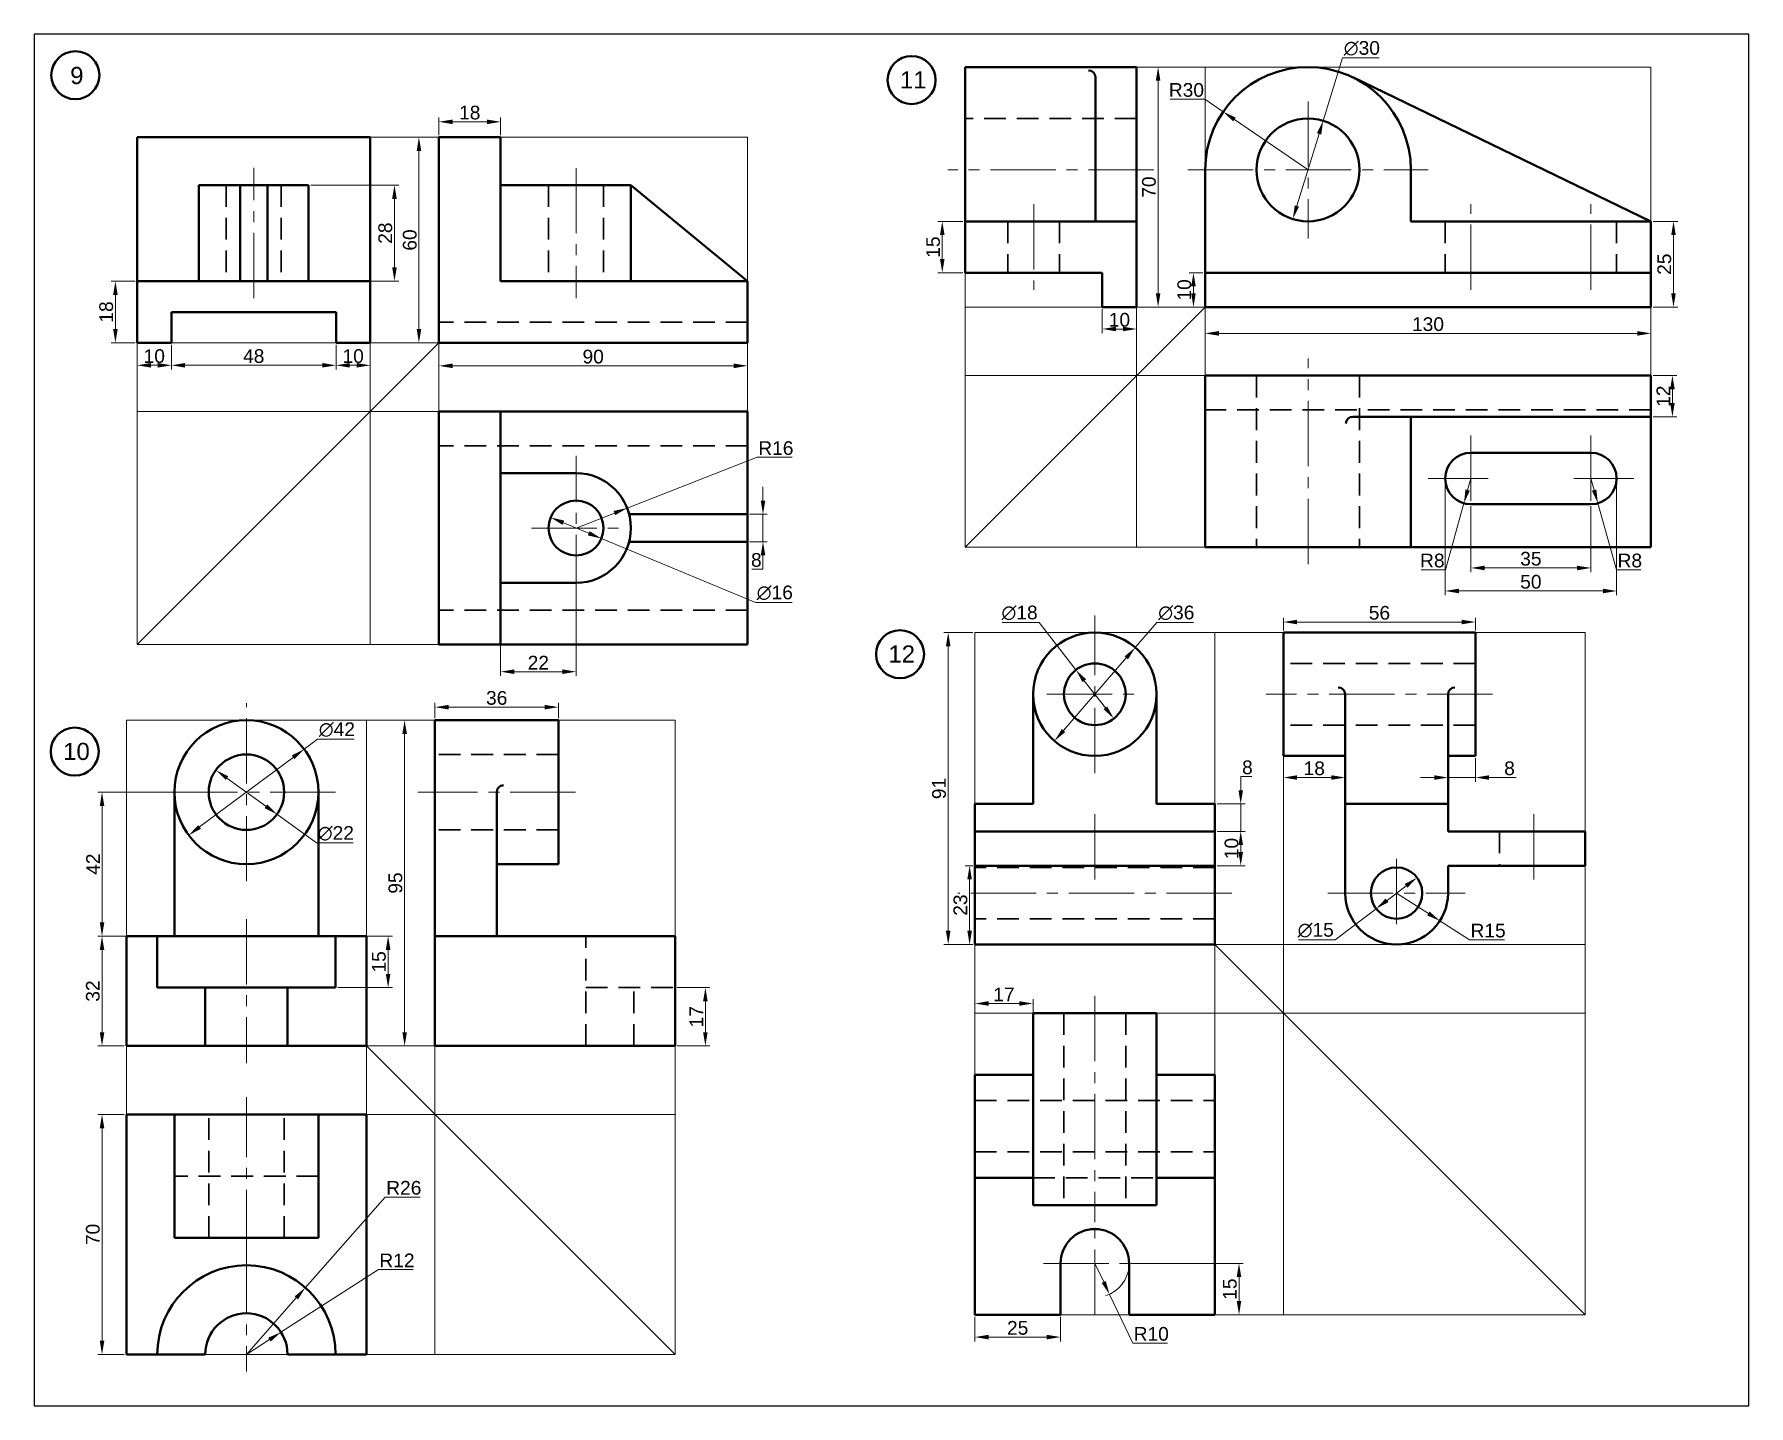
# Model space of a CAD drawing. Header units: millimetres. Extents: x 0 to 2700, y -450 to 400.
# Drawn here: x 1100 to 1600, y 0 to 400 of the extents above; entities that cross this region are included whole.
import ezdxf

# ---------------------------------------------------------------- set-up
doc = ezdxf.new("R2010")
doc.units = ezdxf.units.MM
doc.linetypes.add('CENTER2', pattern=[28.575, 19.05, -3.175, 3.175, -3.175])
doc.linetypes.add('DASHED2', pattern=[9.525, 6.35, -3.175])
for name, color, linetype, lineweight in [('Centre', 1, 'CENTER2', 20), ('Dim and Hatch', 6, 'Continuous', 20), ('Hidden', 3, 'DASHED2', 30), ('Object', 2, 'Continuous', 40), ('Projection', 5, 'Continuous', 5)]:
    doc.layers.add(name, color=color, linetype=linetype, lineweight=lineweight)
doc.styles.get("Standard").update_dxf_attribs({"font": 'arial.ttf'})
doc.dimstyles.new('ISO-25', dxfattribs={"dimtxt": 4, "dimasz": 4, "dimexe": 1.25, "dimexo": 0.625, "dimtad": 1, "dimtoh": 1, "dimdec": 0, "dimtxsty": 'Standard', "dimcen": 2.5, "dimclrd": 256, "dimclre": 256, "dimclrt": 256, "dimadec": 0, "dimazin": 0, "dimtfac": 1, "dimtdec": 0, "dimtmove": 0, "dimatfit": 2, "dimfxl": 1, "dimlwd": -1, "dimlwe": -1, "dimarcsym": 0})

msp = doc.modelspace()

# ---------------------------------------------------------------- texts
at = {"layer": 'Object', "char_height": 5, "attachment_point": 1}
for s, insert in [('9', (1110.47, 390.48)), ('11', (1352.48, 389.22)), ('12', (1349.09, 221.75)), ('10', (1108.41, 193.34))]:
    msp.add_mtext_dynamic_manual_height_columns(s, width=42.3293, gutter_width=25, heights=[0], dxfattribs=dict(at, insert=insert))

# ---------------------------------------------------------------- blocks, each defined once
blk = doc.blocks.new('*D78')
at = {"layer": 'Defpoints', "color": 0, "transparency": 16777216}
for p in [(1218, 310), (1308, 310), (1308, 303.3)]:
    blk.add_point(p, dxfattribs=at)
at = {"layer": 'Dim and Hatch', "transparency": 16777216}
for p, q in [((1218, 309.38), (1218, 302.05)), ((1308, 309.38), (1308, 302.05)), ((1222, 303.3), (1304, 303.3))]:
    blk.add_line(p, q, dxfattribs=at)
for points in [[(1222, 303.97), (1222, 302.63), (1218, 303.3)], [(1304, 303.97), (1304, 302.63), (1308, 303.3)]]:
    blk.add_solid(points, dxfattribs=at)
at = {"layer": 'Dim and Hatch', "transparency": 16777216, "insert": (1263, 305.97), "char_height": 4, "attachment_point": 5}
blk.add_mtext('90', dxfattribs=at)
blk = doc.blocks.new('*D79')
at = {"layer": 'Defpoints', "color": 0, "transparency": 16777216}
for p in [(1218, 370), (1212.18, 310), (1218, 310)]:
    blk.add_point(p, dxfattribs=at)
at = {"layer": 'Dim and Hatch', "transparency": 16777216}
for p, q in [((1217.38, 370), (1210.93, 370)), ((1212.18, 366), (1212.18, 314)), ((1217.38, 310), (1210.93, 310))]:
    blk.add_line(p, q, dxfattribs=at)
for points in [[(1211.52, 366), (1212.85, 366), (1212.18, 370)], [(1211.52, 314), (1212.85, 314), (1212.18, 310)]]:
    blk.add_solid(points, dxfattribs=at)
at = {"layer": 'Dim and Hatch', "transparency": 16777216, "insert": (1209.52, 340), "char_height": 4, "attachment_point": 5, "rotation": 90}
blk.add_mtext('60', dxfattribs=at)
blk = doc.blocks.new('*D80')
at = {"layer": 'Defpoints', "color": 0, "transparency": 16777216}
for p in [(1180, 356), (1180, 328), (1205.04, 328)]:
    blk.add_point(p, dxfattribs=at)
at = {"layer": 'Dim and Hatch', "transparency": 16777216}
for p, q in [((1180.62, 356), (1206.29, 356)), ((1205.04, 352), (1205.04, 332)), ((1180.62, 328), (1206.29, 328))]:
    blk.add_line(p, q, dxfattribs=at)
for points in [[(1204.37, 352), (1205.71, 352), (1205.04, 356)], [(1204.37, 332), (1205.71, 332), (1205.04, 328)]]:
    blk.add_solid(points, dxfattribs=at)
at = {"layer": 'Dim and Hatch', "transparency": 16777216, "insert": (1202.37, 342), "char_height": 4, "attachment_point": 5, "rotation": 90}
blk.add_mtext('28', dxfattribs=at)
blk = doc.blocks.new('*D81')
at = {"layer": 'Defpoints', "color": 0, "transparency": 16777216}
for p in [(1308, 260), (1308, 252), (1312.52, 252)]:
    blk.add_point(p, dxfattribs=at)
at = {"layer": 'Dim and Hatch', "transparency": 16777216}
for p, q in [((1312.52, 264), (1312.52, 268)), ((1308.62, 260), (1313.77, 260)), ((1312.52, 260), (1312.52, 252)), ((1308.62, 252), (1313.77, 252)), ((1312.52, 248), (1312.52, 244)), ((1312.52, 244), (1309.26, 244))]:
    blk.add_line(p, q, dxfattribs=at)
for points in [[(1311.86, 264), (1313.19, 264), (1312.52, 260)], [(1311.86, 248), (1313.19, 248), (1312.52, 252)]]:
    blk.add_solid(points, dxfattribs=at)
at = {"layer": 'Dim and Hatch', "transparency": 16777216, "insert": (1310.58, 246.67), "char_height": 4, "attachment_point": 5}
blk.add_mtext('8', dxfattribs=at)
blk = doc.blocks.new('*D82')
at = {"layer": 'Defpoints', "color": 0, "transparency": 16777216}
for p in [(1272.91, 261.81), (1258, 256)]:
    blk.add_point(p, dxfattribs=at)
at = {"layer": 'Dim and Hatch', "transparency": 16777216}
for p, q in [((1272.91, 261.81), (1310.87, 276.62)), ((1310.87, 276.62), (1321.05, 276.62)), ((1258, 256), (1269.18, 260.36))]:
    blk.add_line(p, q, dxfattribs=at)
blk.add_solid([(1268.94, 260.98), (1269.42, 259.74), (1272.91, 261.81)], dxfattribs=at)
at = {"layer": 'Dim and Hatch', "transparency": 16777216, "insert": (1316.27, 279.28), "char_height": 4, "attachment_point": 5}
blk.add_mtext('R16', dxfattribs=at)
blk = doc.blocks.new('*D83')
at = {"layer": 'Defpoints', "color": 0, "transparency": 16777216}
for p in [(1250.61, 259.07), (1265.39, 252.93)]:
    blk.add_point(p, dxfattribs=at)
at = {"layer": 'Dim and Hatch', "transparency": 16777216}
for p, q in [((1254.31, 257.53), (1261.69, 254.47)), ((1265.39, 252.93), (1310.29, 234.3)), ((1310.29, 234.3), (1321, 234.3))]:
    blk.add_line(p, q, dxfattribs=at)
for points in [[(1254.56, 258.15), (1254.05, 256.92), (1250.61, 259.07)], [(1261.95, 255.08), (1261.44, 253.85), (1265.39, 252.93)]]:
    blk.add_solid(points, dxfattribs=at)
at = {"layer": 'Dim and Hatch', "transparency": 16777216, "insert": (1315.96, 237.08), "char_height": 4, "attachment_point": 5}
blk.add_mtext('∅16', dxfattribs=at)
blk = doc.blocks.new('*D84')
at = {"layer": 'Defpoints', "color": 0, "transparency": 16777216}
for p in [(1236, 240), (1258, 240), (1258, 214.09)]:
    blk.add_point(p, dxfattribs=at)
at = {"layer": 'Dim and Hatch', "transparency": 16777216}
for p, q in [((1236, 239.38), (1236, 212.84)), ((1258, 239.38), (1258, 212.84)), ((1240, 214.09), (1254, 214.09))]:
    blk.add_line(p, q, dxfattribs=at)
for points in [[(1240, 214.76), (1240, 213.42), (1236, 214.09)], [(1254, 214.76), (1254, 213.42), (1258, 214.09)]]:
    blk.add_solid(points, dxfattribs=at)
at = {"layer": 'Dim and Hatch', "transparency": 16777216, "insert": (1247, 216.72), "char_height": 4, "attachment_point": 5}
blk.add_mtext('22', dxfattribs=at)
blk = doc.blocks.new('*D85')
at = {"layer": 'Defpoints', "color": 0, "transparency": 16777216}
for p in [(1130, 310), (1140, 310), (1140, 303.45)]:
    blk.add_point(p, dxfattribs=at)
at = {"layer": 'Dim and Hatch', "transparency": 16777216}
for p, q in [((1130, 309.38), (1130, 302.2)), ((1140, 309.38), (1140, 302.2)), ((1134, 303.45), (1136, 303.45))]:
    blk.add_line(p, q, dxfattribs=at)
for points in [[(1134, 304.12), (1134, 302.79), (1130, 303.45)], [(1136, 304.12), (1136, 302.79), (1140, 303.45)]]:
    blk.add_solid(points, dxfattribs=at)
at = {"layer": 'Dim and Hatch', "transparency": 16777216, "insert": (1135, 306.12), "char_height": 4, "attachment_point": 5}
blk.add_mtext('10', dxfattribs=at)
blk = doc.blocks.new('*D86')
at = {"layer": 'Defpoints', "color": 0, "transparency": 16777216}
for p in [(1140, 310), (1188, 310), (1188, 303.45)]:
    blk.add_point(p, dxfattribs=at)
at = {"layer": 'Dim and Hatch', "transparency": 16777216}
for p, q in [((1140, 309.38), (1140, 302.2)), ((1188, 309.38), (1188, 302.2)), ((1144, 303.45), (1184, 303.45))]:
    blk.add_line(p, q, dxfattribs=at)
for points in [[(1144, 304.12), (1144, 302.79), (1140, 303.45)], [(1184, 304.12), (1184, 302.79), (1188, 303.45)]]:
    blk.add_solid(points, dxfattribs=at)
at = {"layer": 'Dim and Hatch', "transparency": 16777216, "insert": (1164, 306.12), "char_height": 4, "attachment_point": 5}
blk.add_mtext('48', dxfattribs=at)
blk = doc.blocks.new('*D87')
at = {"layer": 'Defpoints', "color": 0, "transparency": 16777216}
for p in [(1188, 310), (1198, 310), (1188, 303.45)]:
    blk.add_point(p, dxfattribs=at)
at = {"layer": 'Dim and Hatch', "transparency": 16777216}
for p, q in [((1188, 309.38), (1188, 302.2)), ((1198, 309.38), (1198, 302.2)), ((1194, 303.45), (1192, 303.45))]:
    blk.add_line(p, q, dxfattribs=at)
for points in [[(1192, 304.12), (1192, 302.79), (1188, 303.45)], [(1194, 304.12), (1194, 302.79), (1198, 303.45)]]:
    blk.add_solid(points, dxfattribs=at)
at = {"layer": 'Dim and Hatch', "transparency": 16777216, "insert": (1193, 306.12), "char_height": 4, "attachment_point": 5}
blk.add_mtext('10', dxfattribs=at)
blk = doc.blocks.new('*D88')
at = {"layer": 'Defpoints', "color": 0, "transparency": 16777216}
for p in [(1218, 370), (1236, 374.47), (1236, 370)]:
    blk.add_point(p, dxfattribs=at)
at = {"layer": 'Dim and Hatch', "transparency": 16777216}
for p, q in [((1218, 370.62), (1218, 375.72)), ((1236, 370.62), (1236, 375.72)), ((1222, 374.47), (1232, 374.47))]:
    blk.add_line(p, q, dxfattribs=at)
for points in [[(1222, 375.14), (1222, 373.8), (1218, 374.47)], [(1232, 375.14), (1232, 373.8), (1236, 374.47)]]:
    blk.add_solid(points, dxfattribs=at)
at = {"layer": 'Dim and Hatch', "transparency": 16777216, "insert": (1227, 377.14), "char_height": 4, "attachment_point": 5}
blk.add_mtext('18', dxfattribs=at)
blk = doc.blocks.new('*D89')
at = {"layer": 'Defpoints', "color": 0, "transparency": 16777216}
for p in [(1130, 328), (1123.66, 310), (1130, 310)]:
    blk.add_point(p, dxfattribs=at)
at = {"layer": 'Dim and Hatch', "transparency": 16777216}
for p, q in [((1129.38, 328), (1122.41, 328)), ((1123.66, 324), (1123.66, 314)), ((1129.38, 310), (1122.41, 310))]:
    blk.add_line(p, q, dxfattribs=at)
for points in [[(1123, 324), (1124.33, 324), (1123.66, 328)], [(1123, 314), (1124.33, 314), (1123.66, 310)]]:
    blk.add_solid(points, dxfattribs=at)
at = {"layer": 'Dim and Hatch', "transparency": 16777216, "insert": (1120.99, 319), "char_height": 4, "attachment_point": 5, "rotation": 90}
blk.add_mtext('18', dxfattribs=at)
blk = doc.blocks.new('*D90')
at = {"layer": 'Defpoints', "color": 0, "transparency": 16777216}
for p in [(1171.95, 21.45), (1161.86, 14.95)]:
    blk.add_point(p, dxfattribs=at)
at = {"layer": 'Dim and Hatch', "transparency": 16777216}
for p, q in [((1171.95, 21.45), (1200.39, 39.74)), ((1200.39, 39.74), (1210.53, 39.74)), ((1161.86, 14.95), (1168.59, 19.28))]:
    blk.add_line(p, q, dxfattribs=at)
blk.add_solid([(1168.23, 19.84), (1168.95, 18.72), (1171.95, 21.45)], dxfattribs=at)
at = {"layer": 'Dim and Hatch', "transparency": 16777216, "insert": (1205.77, 42.37), "char_height": 4, "attachment_point": 5}
blk.add_mtext('R12', dxfattribs=at)
blk = doc.blocks.new('*D91')
at = {"layer": 'Defpoints', "color": 0, "transparency": 16777216}
for p in [(1179.06, 34.45), (1161.86, 14.95)]:
    blk.add_point(p, dxfattribs=at)
at = {"layer": 'Dim and Hatch', "transparency": 16777216}
for p, q in [((1179.06, 34.45), (1202.37, 60.86)), ((1202.37, 60.86), (1212.55, 60.86)), ((1161.86, 14.95), (1176.42, 31.45))]:
    blk.add_line(p, q, dxfattribs=at)
blk.add_solid([(1175.92, 31.89), (1176.92, 31.01), (1179.06, 34.45)], dxfattribs=at)
at = {"layer": 'Dim and Hatch', "transparency": 16777216, "insert": (1207.77, 63.53), "char_height": 4, "attachment_point": 5}
blk.add_mtext('R26', dxfattribs=at)
blk = doc.blocks.new('*D92')
at = {"layer": 'Defpoints', "color": 0, "transparency": 16777216}
for p in [(1178.7, 191.5), (1145.02, 166.41)]:
    blk.add_point(p, dxfattribs=at)
at = {"layer": 'Dim and Hatch', "transparency": 16777216}
for p, q in [((1178.7, 191.5), (1182.61, 194.4)), ((1182.61, 194.4), (1193.27, 194.4)), ((1148.23, 168.8), (1175.5, 189.11))]:
    blk.add_line(p, q, dxfattribs=at)
for points in [[(1175.1, 189.64), (1175.89, 188.57), (1178.7, 191.5)], [(1147.83, 169.33), (1148.62, 168.26), (1145.02, 166.41)]]:
    blk.add_solid(points, dxfattribs=at)
at = {"layer": 'Dim and Hatch', "transparency": 16777216, "insert": (1188.25, 197.18), "char_height": 4, "attachment_point": 5}
blk.add_mtext('∅42', dxfattribs=at)
blk = doc.blocks.new('*D93')
at = {"layer": 'Defpoints', "color": 0, "transparency": 16777216}
for p in [(1152.95, 185.41), (1170.77, 172.5)]:
    blk.add_point(p, dxfattribs=at)
at = {"layer": 'Dim and Hatch', "transparency": 16777216}
for p, q in [((1156.19, 183.06), (1167.53, 174.85)), ((1170.77, 172.5), (1182.29, 164.14)), ((1182.29, 164.14), (1192.96, 164.14))]:
    blk.add_line(p, q, dxfattribs=at)
for points in [[(1156.58, 183.6), (1155.8, 182.52), (1152.95, 185.41)], [(1167.92, 175.38), (1167.14, 174.31), (1170.77, 172.5)]]:
    blk.add_solid(points, dxfattribs=at)
at = {"layer": 'Dim and Hatch', "transparency": 16777216, "insert": (1187.94, 166.92), "char_height": 4, "attachment_point": 5}
blk.add_mtext('∅22', dxfattribs=at)
blk = doc.blocks.new('*D94')
at = {"layer": 'Defpoints', "color": 0, "transparency": 16777216}
for p in [(1252.86, 203.75), (1216.86, 199.95), (1252.86, 199.95)]:
    blk.add_point(p, dxfattribs=at)
at = {"layer": 'Dim and Hatch', "transparency": 16777216}
for p, q in [((1216.86, 200.58), (1216.86, 205)), ((1220.86, 203.75), (1248.86, 203.75)), ((1252.86, 200.58), (1252.86, 205))]:
    blk.add_line(p, q, dxfattribs=at)
for points in [[(1220.86, 204.41), (1220.86, 203.08), (1216.86, 203.75)], [(1248.86, 204.41), (1248.86, 203.08), (1252.86, 203.75)]]:
    blk.add_solid(points, dxfattribs=at)
at = {"layer": 'Dim and Hatch', "transparency": 16777216, "insert": (1234.86, 206.42), "char_height": 4, "attachment_point": 5}
blk.add_mtext('36', dxfattribs=at)
blk = doc.blocks.new('*D95')
at = {"layer": 'Defpoints', "color": 0, "transparency": 16777216}
for p in [(1126.86, 136.95), (1119.76, 104.95), (1126.86, 104.95)]:
    blk.add_point(p, dxfattribs=at)
at = {"layer": 'Dim and Hatch', "transparency": 16777216}
for p, q in [((1126.24, 136.95), (1118.51, 136.95)), ((1119.76, 132.95), (1119.76, 108.95)), ((1126.24, 104.95), (1118.51, 104.95))]:
    blk.add_line(p, q, dxfattribs=at)
for points in [[(1119.1, 132.95), (1120.43, 132.95), (1119.76, 136.95)], [(1119.1, 108.95), (1120.43, 108.95), (1119.76, 104.95)]]:
    blk.add_solid(points, dxfattribs=at)
at = {"layer": 'Dim and Hatch', "transparency": 16777216, "insert": (1117.09, 120.95), "char_height": 4, "attachment_point": 5, "rotation": 90}
blk.add_mtext('32', dxfattribs=at)
blk = doc.blocks.new('*D96')
at = {"layer": 'Defpoints', "color": 0, "transparency": 16777216}
for p in [(1140.86, 178.95), (1119.76, 136.95), (1140.86, 136.95)]:
    blk.add_point(p, dxfattribs=at)
at = {"layer": 'Dim and Hatch', "transparency": 16777216}
for p, q in [((1140.24, 178.95), (1118.51, 178.95)), ((1119.76, 174.95), (1119.76, 140.95)), ((1140.24, 136.95), (1118.51, 136.95))]:
    blk.add_line(p, q, dxfattribs=at)
for points in [[(1119.1, 174.95), (1120.43, 174.95), (1119.76, 178.95)], [(1119.1, 140.95), (1120.43, 140.95), (1119.76, 136.95)]]:
    blk.add_solid(points, dxfattribs=at)
at = {"layer": 'Dim and Hatch', "transparency": 16777216, "insert": (1117.13, 157.95), "char_height": 4, "attachment_point": 5, "rotation": 90}
blk.add_mtext('42', dxfattribs=at)
blk = doc.blocks.new('*D97')
at = {"layer": 'Defpoints', "color": 0, "transparency": 16777216}
for p in [(1126.86, 84.95), (1119.76, 14.95), (1126.86, 14.95)]:
    blk.add_point(p, dxfattribs=at)
at = {"layer": 'Dim and Hatch', "transparency": 16777216}
for p, q in [((1126.24, 84.95), (1118.51, 84.95)), ((1119.76, 80.95), (1119.76, 18.95)), ((1126.24, 14.95), (1118.51, 14.95))]:
    blk.add_line(p, q, dxfattribs=at)
for points in [[(1119.09, 80.95), (1120.42, 80.95), (1119.76, 84.95)], [(1119.09, 18.95), (1120.42, 18.95), (1119.76, 14.95)]]:
    blk.add_solid(points, dxfattribs=at)
at = {"layer": 'Dim and Hatch', "transparency": 16777216, "insert": (1117.09, 49.95), "char_height": 4, "attachment_point": 5, "rotation": 90}
blk.add_mtext('70', dxfattribs=at)
blk = doc.blocks.new('*D98')
at = {"layer": 'Defpoints', "color": 0, "transparency": 16777216}
for p in [(1208, 199.95), (1216.86, 199.95), (1216.86, 104.95)]:
    blk.add_point(p, dxfattribs=at)
at = {"layer": 'Dim and Hatch', "transparency": 16777216}
for p, q in [((1216.24, 199.95), (1206.75, 199.95)), ((1208, 108.95), (1208, 195.95)), ((1216.24, 104.95), (1206.75, 104.95))]:
    blk.add_line(p, q, dxfattribs=at)
for points in [[(1207.34, 195.95), (1208.67, 195.95), (1208, 199.95)], [(1207.34, 108.95), (1208.67, 108.95), (1208, 104.95)]]:
    blk.add_solid(points, dxfattribs=at)
at = {"layer": 'Dim and Hatch', "transparency": 16777216, "insert": (1205.33, 152.45), "char_height": 4, "attachment_point": 5, "rotation": 90}
blk.add_mtext('95', dxfattribs=at)
blk = doc.blocks.new('*D99')
at = {"layer": 'Defpoints', "color": 0, "transparency": 16777216}
for p in [(1286.86, 121.95), (1295.72, 121.95), (1286.86, 104.95)]:
    blk.add_point(p, dxfattribs=at)
at = {"layer": 'Dim and Hatch', "transparency": 16777216}
for p, q in [((1287.49, 121.95), (1296.97, 121.95)), ((1295.72, 108.95), (1295.72, 117.95)), ((1287.49, 104.95), (1296.97, 104.95))]:
    blk.add_line(p, q, dxfattribs=at)
for points in [[(1295.05, 117.95), (1296.38, 117.95), (1295.72, 121.95)], [(1295.05, 108.95), (1296.38, 108.95), (1295.72, 104.95)]]:
    blk.add_solid(points, dxfattribs=at)
at = {"layer": 'Dim and Hatch', "transparency": 16777216, "insert": (1293.08, 113.45), "char_height": 4, "attachment_point": 5, "rotation": 90}
blk.add_mtext('17', dxfattribs=at)
blk = doc.blocks.new('*D100')
at = {"layer": 'Defpoints', "color": 0, "transparency": 16777216}
for p in [(1187.86, 136.95), (1187.86, 121.95), (1203.19, 121.95)]:
    blk.add_point(p, dxfattribs=at)
at = {"layer": 'Dim and Hatch', "transparency": 16777216}
for p, q in [((1188.49, 136.95), (1204.44, 136.95)), ((1203.19, 132.95), (1203.19, 125.95)), ((1188.49, 121.95), (1204.44, 121.95))]:
    blk.add_line(p, q, dxfattribs=at)
for points in [[(1202.52, 132.95), (1203.86, 132.95), (1203.19, 136.95)], [(1202.52, 125.95), (1203.86, 125.95), (1203.19, 121.95)]]:
    blk.add_solid(points, dxfattribs=at)
at = {"layer": 'Dim and Hatch', "transparency": 16777216, "insert": (1200.52, 129.45), "char_height": 4, "attachment_point": 5, "rotation": 90}
blk.add_mtext('15', dxfattribs=at)
blk = doc.blocks.new('*D101')
at = {"layer": 'Defpoints', "color": 0, "transparency": 16777216}
for p in [(1475.88, 374.78), (1467.06, 346.11)]:
    blk.add_point(p, dxfattribs=at)
at = {"layer": 'Dim and Hatch', "transparency": 16777216}
for p, q in [((1475.88, 374.78), (1481.52, 393.12)), ((1481.52, 393.12), (1492.21, 393.12)), ((1468.23, 349.93), (1474.7, 370.96))]:
    blk.add_line(p, q, dxfattribs=at)
for points in [[(1474.06, 371.15), (1475.34, 370.76), (1475.88, 374.78)], [(1467.6, 350.12), (1468.87, 349.73), (1467.06, 346.11)]]:
    blk.add_solid(points, dxfattribs=at)
at = {"layer": 'Dim and Hatch', "transparency": 16777216, "insert": (1487.18, 395.9), "char_height": 4, "attachment_point": 5}
blk.add_mtext('∅30', dxfattribs=at)
blk = doc.blocks.new('*D102')
at = {"layer": 'Defpoints', "color": 0, "transparency": 16777216}
for p in [(1441.47, 320.44), (1571.47, 320.44), (1441.47, 312.76)]:
    blk.add_point(p, dxfattribs=at)
at = {"layer": 'Dim and Hatch', "transparency": 16777216}
for p, q in [((1441.47, 319.82), (1441.47, 311.51)), ((1571.47, 319.82), (1571.47, 311.51)), ((1567.47, 312.76), (1445.47, 312.76))]:
    blk.add_line(p, q, dxfattribs=at)
for points in [[(1445.47, 313.43), (1445.47, 312.09), (1441.47, 312.76)], [(1567.47, 313.43), (1567.47, 312.09), (1571.47, 312.76)]]:
    blk.add_solid(points, dxfattribs=at)
at = {"layer": 'Dim and Hatch', "transparency": 16777216, "insert": (1506.47, 315.43), "char_height": 4, "attachment_point": 5}
blk.add_mtext('130', dxfattribs=at)
blk = doc.blocks.new('*D103')
at = {"layer": 'Defpoints', "color": 0, "transparency": 16777216}
for p in [(1518.97, 270.44), (1516.96, 263.21)]:
    blk.add_point(p, dxfattribs=at)
at = {"layer": 'Dim and Hatch', "transparency": 16777216}
for p, q in [((1518.97, 270.44), (1518.03, 267.07)), ((1516.96, 263.21), (1511.59, 243.83)), ((1511.59, 243.83), (1504.51, 243.83))]:
    blk.add_line(p, q, dxfattribs=at)
blk.add_solid([(1517.39, 267.25), (1518.67, 266.89), (1516.96, 263.21)], dxfattribs=at)
at = {"layer": 'Dim and Hatch', "transparency": 16777216, "insert": (1507.73, 246.49), "char_height": 4, "attachment_point": 5}
blk.add_mtext('R8', dxfattribs=at)
blk = doc.blocks.new('*D104')
at = {"layer": 'Defpoints', "color": 0, "transparency": 16777216}
for p in [(1553.97, 270.44), (1556, 263.22)]:
    blk.add_point(p, dxfattribs=at)
at = {"layer": 'Dim and Hatch', "transparency": 16777216}
for p, q in [((1553.97, 270.44), (1554.92, 267.07)), ((1556, 263.22), (1561.47, 243.83)), ((1561.47, 243.83), (1568.56, 243.83))]:
    blk.add_line(p, q, dxfattribs=at)
blk.add_solid([(1555.56, 267.25), (1554.28, 266.89), (1556, 263.22)], dxfattribs=at)
at = {"layer": 'Dim and Hatch', "transparency": 16777216, "insert": (1565.33, 246.49), "char_height": 4, "attachment_point": 5}
blk.add_mtext('R8', dxfattribs=at)
blk = doc.blocks.new('*D105')
at = {"layer": 'Defpoints', "color": 0, "transparency": 16777216}
for p in [(1518.97, 262.94), (1553.97, 262.94), (1553.97, 244.35)]:
    blk.add_point(p, dxfattribs=at)
at = {"layer": 'Dim and Hatch', "transparency": 16777216}
for p, q in [((1518.97, 262.32), (1518.97, 243.1)), ((1553.97, 262.32), (1553.97, 243.1)), ((1522.97, 244.35), (1549.97, 244.35))]:
    blk.add_line(p, q, dxfattribs=at)
for points in [[(1522.97, 245.01), (1522.97, 243.68), (1518.97, 244.35)], [(1549.97, 245.01), (1549.97, 243.68), (1553.97, 244.35)]]:
    blk.add_solid(points, dxfattribs=at)
at = {"layer": 'Dim and Hatch', "transparency": 16777216, "insert": (1536.47, 247.02), "char_height": 4, "attachment_point": 5}
blk.add_mtext('35', dxfattribs=at)
blk = doc.blocks.new('*D106')
at = {"layer": 'Defpoints', "color": 0, "transparency": 16777216}
for p in [(1511.47, 270.44), (1561.47, 270.44), (1561.47, 237.63)]:
    blk.add_point(p, dxfattribs=at)
at = {"layer": 'Dim and Hatch', "transparency": 16777216}
for p, q in [((1511.47, 269.82), (1511.47, 236.38)), ((1561.47, 269.82), (1561.47, 236.38)), ((1515.47, 237.63), (1557.47, 237.63))]:
    blk.add_line(p, q, dxfattribs=at)
for points in [[(1515.47, 238.29), (1515.47, 236.96), (1511.47, 237.63)], [(1557.47, 238.29), (1557.47, 236.96), (1561.47, 237.63)]]:
    blk.add_solid(points, dxfattribs=at)
at = {"layer": 'Dim and Hatch', "transparency": 16777216, "insert": (1536.47, 240.3), "char_height": 4, "attachment_point": 5}
blk.add_mtext('50', dxfattribs=at)
blk = doc.blocks.new('*D107')
at = {"layer": 'Defpoints', "color": 0, "transparency": 16777216}
for p in [(1411.47, 320.44), (1421.47, 320.44), (1421.47, 314.04)]:
    blk.add_point(p, dxfattribs=at)
at = {"layer": 'Dim and Hatch', "transparency": 16777216}
for p, q in [((1411.47, 319.82), (1411.47, 312.79)), ((1421.47, 319.82), (1421.47, 312.79)), ((1415.47, 314.04), (1417.47, 314.04))]:
    blk.add_line(p, q, dxfattribs=at)
for points in [[(1415.47, 314.71), (1415.47, 313.38), (1411.47, 314.04)], [(1417.47, 314.71), (1417.47, 313.38), (1421.47, 314.04)]]:
    blk.add_solid(points, dxfattribs=at)
at = {"layer": 'Dim and Hatch', "transparency": 16777216, "insert": (1416.47, 316.71), "char_height": 4, "attachment_point": 5}
blk.add_mtext('10', dxfattribs=at)
blk = doc.blocks.new('*D108')
at = {"layer": 'Defpoints', "color": 0, "transparency": 16777216}
for p in [(1571.47, 300.44), (1571.47, 288.44), (1577.75, 288.44)]:
    blk.add_point(p, dxfattribs=at)
at = {"layer": 'Dim and Hatch', "transparency": 16777216}
for p, q in [((1572.09, 300.44), (1579, 300.44)), ((1577.75, 296.44), (1577.75, 292.44)), ((1572.09, 288.44), (1579, 288.44))]:
    blk.add_line(p, q, dxfattribs=at)
for points in [[(1577.08, 296.44), (1578.42, 296.44), (1577.75, 300.44)], [(1577.08, 292.44), (1578.42, 292.44), (1577.75, 288.44)]]:
    blk.add_solid(points, dxfattribs=at)
at = {"layer": 'Dim and Hatch', "transparency": 16777216, "insert": (1575.12, 294.44), "char_height": 4, "attachment_point": 5, "rotation": 90}
blk.add_mtext('12', dxfattribs=at)
blk = doc.blocks.new('*D109')
at = {"layer": 'Defpoints', "color": 0, "transparency": 16777216}
for p in [(1421.47, 390.44), (1421.47, 320.44), (1427.75, 320.44)]:
    blk.add_point(p, dxfattribs=at)
at = {"layer": 'Dim and Hatch', "transparency": 16777216}
for p, q in [((1422.09, 390.44), (1429, 390.44)), ((1427.75, 386.44), (1427.75, 324.44)), ((1422.09, 320.44), (1429, 320.44))]:
    blk.add_line(p, q, dxfattribs=at)
for points in [[(1427.09, 386.44), (1428.42, 386.44), (1427.75, 390.44)], [(1427.09, 324.44), (1428.42, 324.44), (1427.75, 320.44)]]:
    blk.add_solid(points, dxfattribs=at)
at = {"layer": 'Dim and Hatch', "transparency": 16777216, "insert": (1425.09, 355.44), "char_height": 4, "attachment_point": 5, "rotation": 90}
blk.add_mtext('70', dxfattribs=at)
blk = doc.blocks.new('*D110')
at = {"layer": 'Defpoints', "color": 0, "transparency": 16777216}
for p in [(1571.47, 345.44), (1571.47, 320.44), (1578.06, 320.44)]:
    blk.add_point(p, dxfattribs=at)
at = {"layer": 'Dim and Hatch', "transparency": 16777216}
for p, q in [((1572.09, 345.44), (1579.31, 345.44)), ((1578.06, 341.44), (1578.06, 324.44)), ((1572.09, 320.44), (1579.31, 320.44))]:
    blk.add_line(p, q, dxfattribs=at)
for points in [[(1577.4, 341.44), (1578.73, 341.44), (1578.06, 345.44)], [(1577.4, 324.44), (1578.73, 324.44), (1578.06, 320.44)]]:
    blk.add_solid(points, dxfattribs=at)
at = {"layer": 'Dim and Hatch', "transparency": 16777216, "insert": (1575.4, 332.94), "char_height": 4, "attachment_point": 5, "rotation": 90}
blk.add_mtext('25', dxfattribs=at)
blk = doc.blocks.new('*D111')
at = {"layer": 'Defpoints', "color": 0, "transparency": 16777216}
for p in [(1441.47, 330.44), (1438.07, 320.44), (1441.47, 320.44)]:
    blk.add_point(p, dxfattribs=at)
at = {"layer": 'Dim and Hatch', "transparency": 16777216}
for p, q in [((1440.84, 330.44), (1436.82, 330.44)), ((1438.07, 326.44), (1438.07, 324.44)), ((1440.84, 320.44), (1436.82, 320.44))]:
    blk.add_line(p, q, dxfattribs=at)
for points in [[(1437.4, 326.44), (1438.73, 326.44), (1438.07, 330.44)], [(1437.4, 324.44), (1438.73, 324.44), (1438.07, 320.44)]]:
    blk.add_solid(points, dxfattribs=at)
at = {"layer": 'Dim and Hatch', "transparency": 16777216, "insert": (1435.4, 325.44), "char_height": 4, "attachment_point": 5, "rotation": 90}
blk.add_mtext('10', dxfattribs=at)
blk = doc.blocks.new('*D112')
at = {"layer": 'Defpoints', "color": 0, "transparency": 16777216}
for p in [(1371.47, 345.44), (1364.81, 330.44), (1371.47, 330.44)]:
    blk.add_point(p, dxfattribs=at)
at = {"layer": 'Dim and Hatch', "transparency": 16777216}
for p, q in [((1370.84, 345.44), (1363.56, 345.44)), ((1364.81, 341.44), (1364.81, 334.44)), ((1370.84, 330.44), (1363.56, 330.44))]:
    blk.add_line(p, q, dxfattribs=at)
for points in [[(1364.14, 341.44), (1365.47, 341.44), (1364.81, 345.44)], [(1364.14, 334.44), (1365.47, 334.44), (1364.81, 330.44)]]:
    blk.add_solid(points, dxfattribs=at)
at = {"layer": 'Dim and Hatch', "transparency": 16777216, "insert": (1362.14, 337.94), "char_height": 4, "attachment_point": 5, "rotation": 90}
blk.add_mtext('15', dxfattribs=at)
blk = doc.blocks.new('*D113')
at = {"layer": 'Defpoints', "color": 0, "transparency": 16777216}
for p in [(1446.73, 377.41), (1471.47, 360.44)]:
    blk.add_point(p, dxfattribs=at)
at = {"layer": 'Dim and Hatch', "transparency": 16777216}
for p, q in [((1441.4, 381.07), (1431.23, 381.07)), ((1446.73, 377.41), (1441.4, 381.07)), ((1471.47, 360.44), (1450.03, 375.15))]:
    blk.add_line(p, q, dxfattribs=at)
blk.add_solid([(1450.4, 375.7), (1449.65, 374.6), (1446.73, 377.41)], dxfattribs=at)
at = {"layer": 'Dim and Hatch', "transparency": 16777216, "insert": (1436.01, 383.74), "char_height": 4, "attachment_point": 5}
blk.add_mtext('R30', dxfattribs=at)
blk = doc.blocks.new('*D114')
at = {"layer": 'Defpoints', "color": 0, "transparency": 16777216}
for p in [(1374.3, 225.51), (1366.54, 134.51), (1374.3, 134.51)]:
    blk.add_point(p, dxfattribs=at)
at = {"layer": 'Dim and Hatch', "transparency": 16777216}
for p, q in [((1373.68, 225.51), (1365.29, 225.51)), ((1366.54, 221.51), (1366.54, 138.51)), ((1373.68, 134.51), (1365.29, 134.51))]:
    blk.add_line(p, q, dxfattribs=at)
for points in [[(1365.87, 221.51), (1367.2, 221.51), (1366.54, 225.51)], [(1365.87, 138.51), (1367.2, 138.51), (1366.54, 134.51)]]:
    blk.add_solid(points, dxfattribs=at)
at = {"layer": 'Dim and Hatch', "transparency": 16777216, "insert": (1363.87, 180.01), "char_height": 4, "attachment_point": 5, "rotation": 90}
blk.add_mtext('91', dxfattribs=at)
blk = doc.blocks.new('*D115')
at = {"layer": 'Defpoints', "color": 0, "transparency": 16777216}
for p in [(1497.3, 149.51), (1509.93, 141.42)]:
    blk.add_point(p, dxfattribs=at)
at = {"layer": 'Dim and Hatch', "transparency": 16777216}
for p, q in [((1497.3, 149.51), (1506.57, 143.58)), ((1509.93, 141.42), (1518.57, 135.89)), ((1518.57, 135.89), (1528.78, 135.89))]:
    blk.add_line(p, q, dxfattribs=at)
blk.add_solid([(1506.92, 144.14), (1506.21, 143.02), (1509.93, 141.42)], dxfattribs=at)
at = {"layer": 'Dim and Hatch', "transparency": 16777216, "insert": (1523.99, 138.56), "char_height": 4, "attachment_point": 5}
blk.add_mtext('R15', dxfattribs=at)
blk = doc.blocks.new('*D116')
at = {"layer": 'Defpoints', "color": 0, "transparency": 16777216}
for p in [(1503.27, 154.05), (1491.33, 144.97)]:
    blk.add_point(p, dxfattribs=at)
at = {"layer": 'Dim and Hatch', "transparency": 16777216}
for p, q in [((1500.09, 151.63), (1494.52, 147.39)), ((1491.33, 144.97), (1479.4, 135.89)), ((1479.4, 135.89), (1468.66, 135.89))]:
    blk.add_line(p, q, dxfattribs=at)
for points in [[(1499.68, 152.16), (1500.49, 151.1), (1503.27, 154.05)], [(1494.11, 147.92), (1494.92, 146.86), (1491.33, 144.97)]]:
    blk.add_solid(points, dxfattribs=at)
at = {"layer": 'Dim and Hatch', "transparency": 16777216, "insert": (1473.72, 138.67), "char_height": 4, "attachment_point": 5}
blk.add_mtext('∅15', dxfattribs=at)
blk = doc.blocks.new('*D117')
at = {"layer": 'Defpoints', "color": 0, "transparency": 16777216}
for p in [(1421.07, 221.13), (1397.54, 193.89)]:
    blk.add_point(p, dxfattribs=at)
at = {"layer": 'Dim and Hatch', "transparency": 16777216}
for p, q in [((1421.07, 221.13), (1427.39, 228.45)), ((1427.39, 228.45), (1438.1, 228.45)), ((1400.15, 196.92), (1418.45, 218.11))]:
    blk.add_line(p, q, dxfattribs=at)
for points in [[(1417.95, 218.54), (1418.96, 217.67), (1421.07, 221.13)], [(1399.65, 197.35), (1400.65, 196.48), (1397.54, 193.89)]]:
    blk.add_solid(points, dxfattribs=at)
at = {"layer": 'Dim and Hatch', "transparency": 16777216, "insert": (1433.06, 231.23), "char_height": 4, "attachment_point": 5}
blk.add_mtext('∅36', dxfattribs=at)
blk = doc.blocks.new('*D118')
at = {"layer": 'Defpoints', "color": 0, "transparency": 16777216}
for p in [(1403.78, 214.62), (1414.83, 200.41)]:
    blk.add_point(p, dxfattribs=at)
at = {"layer": 'Dim and Hatch', "transparency": 16777216}
for p, q in [((1393.02, 228.45), (1382.31, 228.45)), ((1403.78, 214.62), (1393.02, 228.45)), ((1412.37, 203.56), (1406.23, 211.46))]:
    blk.add_line(p, q, dxfattribs=at)
for points in [[(1406.76, 211.87), (1405.71, 211.05), (1403.78, 214.62)], [(1412.9, 203.97), (1411.84, 203.15), (1414.83, 200.41)]]:
    blk.add_solid(points, dxfattribs=at)
at = {"layer": 'Dim and Hatch', "transparency": 16777216, "insert": (1387.35, 231.23), "char_height": 4, "attachment_point": 5}
blk.add_mtext('∅18', dxfattribs=at)
blk = doc.blocks.new('*D119')
at = {"layer": 'Defpoints', "color": 0, "transparency": 16777216}
for p in [(1464.3, 225.51), (1520.3, 228.57), (1520.3, 225.51)]:
    blk.add_point(p, dxfattribs=at)
at = {"layer": 'Dim and Hatch', "transparency": 16777216}
for p, q in [((1464.3, 226.14), (1464.3, 229.82)), ((1468.3, 228.57), (1516.3, 228.57)), ((1520.3, 226.14), (1520.3, 229.82))]:
    blk.add_line(p, q, dxfattribs=at)
for points in [[(1468.3, 229.24), (1468.3, 227.91), (1464.3, 228.57)], [(1516.3, 229.24), (1516.3, 227.91), (1520.3, 228.57)]]:
    blk.add_solid(points, dxfattribs=at)
at = {"layer": 'Dim and Hatch', "transparency": 16777216, "insert": (1492.3, 231.24), "char_height": 4, "attachment_point": 5}
blk.add_mtext('56', dxfattribs=at)
blk = doc.blocks.new('*D120')
at = {"layer": 'Defpoints', "color": 0, "transparency": 16777216}
for p in [(1409.3, 41.51), (1413.6, 32.48)]:
    blk.add_point(p, dxfattribs=at)
at = {"layer": 'Dim and Hatch', "transparency": 16777216}
for p, q in [((1409.3, 41.51), (1411.88, 36.09)), ((1413.6, 32.48), (1420.36, 18.27)), ((1420.36, 18.27), (1430.53, 18.27))]:
    blk.add_line(p, q, dxfattribs=at)
blk.add_arc((1409.3, 41.51), 10, 288.2805, 356.419, dxfattribs=at)
blk.add_solid([(1412.48, 36.38), (1411.28, 35.81), (1413.6, 32.48)], dxfattribs=at)
at = {"layer": 'Dim and Hatch', "transparency": 16777216, "insert": (1425.76, 20.93), "char_height": 4, "attachment_point": 5}
blk.add_mtext('R10', dxfattribs=at)
blk = doc.blocks.new('*D121')
at = {"layer": 'Defpoints', "color": 0, "transparency": 16777216}
for p in [(1419.3, 41.51), (1451.35, 41.51), (1419.3, 26.51)]:
    blk.add_point(p, dxfattribs=at)
at = {"layer": 'Dim and Hatch', "transparency": 16777216}
for p, q in [((1419.93, 41.51), (1452.6, 41.51)), ((1451.35, 30.51), (1451.35, 37.51)), ((1419.93, 26.51), (1452.6, 26.51))]:
    blk.add_line(p, q, dxfattribs=at)
for points in [[(1450.68, 37.51), (1452.01, 37.51), (1451.35, 41.51)], [(1450.68, 30.51), (1452.01, 30.51), (1451.35, 26.51)]]:
    blk.add_solid(points, dxfattribs=at)
at = {"layer": 'Dim and Hatch', "transparency": 16777216, "insert": (1448.68, 34.01), "char_height": 4, "attachment_point": 5, "rotation": 90}
blk.add_mtext('15', dxfattribs=at)
blk = doc.blocks.new('*D122')
at = {"layer": 'Defpoints', "color": 0, "transparency": 16777216}
for p in [(1444.3, 167.51), (1444.3, 157.51), (1451.85, 157.51)]:
    blk.add_point(p, dxfattribs=at)
at = {"layer": 'Dim and Hatch', "transparency": 16777216}
for p, q in [((1444.93, 167.51), (1453.1, 167.51)), ((1451.85, 163.51), (1451.85, 161.51)), ((1444.93, 157.51), (1453.1, 157.51))]:
    blk.add_line(p, q, dxfattribs=at)
for points in [[(1451.19, 163.51), (1452.52, 163.51), (1451.85, 167.51)], [(1451.19, 161.51), (1452.52, 161.51), (1451.85, 157.51)]]:
    blk.add_solid(points, dxfattribs=at)
at = {"layer": 'Dim and Hatch', "transparency": 16777216, "insert": (1449.18, 162.51), "char_height": 4, "attachment_point": 5, "rotation": 90}
blk.add_mtext('10', dxfattribs=at)
blk = doc.blocks.new('*D123')
at = {"layer": 'Defpoints', "color": 0, "transparency": 16777216}
for p in [(1374.3, 157.51), (1372.78, 134.51), (1374.3, 134.51)]:
    blk.add_point(p, dxfattribs=at)
at = {"layer": 'Dim and Hatch', "transparency": 16777216}
for p, q in [((1373.68, 157.51), (1371.53, 157.51)), ((1372.78, 153.51), (1372.78, 138.51)), ((1373.68, 134.51), (1371.53, 134.51))]:
    blk.add_line(p, q, dxfattribs=at)
for points in [[(1372.12, 153.51), (1373.45, 153.51), (1372.78, 157.51)], [(1372.12, 138.51), (1373.45, 138.51), (1372.78, 134.51)]]:
    blk.add_solid(points, dxfattribs=at)
at = {"layer": 'Dim and Hatch', "transparency": 16777216, "insert": (1370.11, 146.01), "char_height": 4, "attachment_point": 5, "rotation": 90}
blk.add_mtext('23', dxfattribs=at)
blk = doc.blocks.new('*D124')
at = {"layer": 'Defpoints', "color": 0, "transparency": 16777216}
for p in [(1391.3, 117.31), (1374.3, 96.51), (1391.3, 96.51)]:
    blk.add_point(p, dxfattribs=at)
at = {"layer": 'Dim and Hatch', "transparency": 16777216}
for p, q in [((1374.3, 97.14), (1374.3, 118.56)), ((1378.3, 117.31), (1387.3, 117.31)), ((1391.3, 97.14), (1391.3, 118.56))]:
    blk.add_line(p, q, dxfattribs=at)
for points in [[(1378.3, 117.98), (1378.3, 116.65), (1374.3, 117.31)], [(1387.3, 117.98), (1387.3, 116.65), (1391.3, 117.31)]]:
    blk.add_solid(points, dxfattribs=at)
at = {"layer": 'Dim and Hatch', "transparency": 16777216, "insert": (1382.8, 119.95), "char_height": 4, "attachment_point": 5}
blk.add_mtext('17', dxfattribs=at)
blk = doc.blocks.new('*D125')
at = {"layer": 'Defpoints', "color": 0, "transparency": 16777216}
for p in [(1444.3, 175.51), (1451.85, 175.51), (1444.3, 167.51)]:
    blk.add_point(p, dxfattribs=at)
at = {"layer": 'Dim and Hatch', "transparency": 16777216}
for p, q in [((1451.85, 179.51), (1451.85, 183.51)), ((1451.85, 183.51), (1455.11, 183.51)), ((1444.93, 175.51), (1453.1, 175.51)), ((1451.85, 167.51), (1451.85, 175.51)), ((1444.93, 167.51), (1453.1, 167.51)), ((1451.85, 163.51), (1451.85, 159.51))]:
    blk.add_line(p, q, dxfattribs=at)
for points in [[(1451.19, 179.51), (1452.52, 179.51), (1451.85, 175.51)], [(1451.19, 163.51), (1452.52, 163.51), (1451.85, 167.51)]]:
    blk.add_solid(points, dxfattribs=at)
at = {"layer": 'Dim and Hatch', "transparency": 16777216, "insert": (1453.79, 186.18), "char_height": 4, "attachment_point": 5}
blk.add_mtext('8', dxfattribs=at)
blk = doc.blocks.new('*D126')
at = {"layer": 'Defpoints', "color": 0, "transparency": 16777216}
for p in [(1464.3, 189.51), (1482.3, 189.51), (1482.3, 183.22)]:
    blk.add_point(p, dxfattribs=at)
at = {"layer": 'Dim and Hatch', "transparency": 16777216}
for p, q in [((1464.3, 188.89), (1464.3, 181.97)), ((1482.3, 188.89), (1482.3, 181.97)), ((1468.3, 183.22), (1478.3, 183.22))]:
    blk.add_line(p, q, dxfattribs=at)
for points in [[(1468.3, 183.88), (1468.3, 182.55), (1464.3, 183.22)], [(1478.3, 183.88), (1478.3, 182.55), (1482.3, 183.22)]]:
    blk.add_solid(points, dxfattribs=at)
at = {"layer": 'Dim and Hatch', "transparency": 16777216, "insert": (1473.3, 185.89), "char_height": 4, "attachment_point": 5}
blk.add_mtext('18', dxfattribs=at)
blk = doc.blocks.new('*D127')
at = {"layer": 'Defpoints', "color": 0, "transparency": 16777216}
for p in [(1512.3, 189.51), (1520.3, 189.51), (1520.3, 183.22)]:
    blk.add_point(p, dxfattribs=at)
at = {"layer": 'Dim and Hatch', "transparency": 16777216}
for p, q in [((1512.3, 188.89), (1512.3, 181.97)), ((1520.3, 188.89), (1520.3, 181.97)), ((1508.3, 183.22), (1504.3, 183.22)), ((1512.3, 183.22), (1520.3, 183.22)), ((1524.3, 183.22), (1532.19, 183.22))]:
    blk.add_line(p, q, dxfattribs=at)
for points in [[(1508.3, 183.88), (1508.3, 182.55), (1512.3, 183.22)], [(1524.3, 183.88), (1524.3, 182.55), (1520.3, 183.22)]]:
    blk.add_solid(points, dxfattribs=at)
at = {"layer": 'Dim and Hatch', "transparency": 16777216, "insert": (1530.24, 185.89), "char_height": 4, "attachment_point": 5}
blk.add_mtext('8', dxfattribs=at)
blk = doc.blocks.new('*D128')
at = {"layer": 'Defpoints', "color": 0, "transparency": 16777216}
for p in [(1374.3, 26.51), (1399.3, 26.51), (1399.3, 20.02)]:
    blk.add_point(p, dxfattribs=at)
at = {"layer": 'Dim and Hatch', "transparency": 16777216}
for p, q in [((1374.3, 25.89), (1374.3, 18.77)), ((1399.3, 25.89), (1399.3, 18.77)), ((1378.3, 20.02), (1395.3, 20.02))]:
    blk.add_line(p, q, dxfattribs=at)
for points in [[(1378.3, 20.68), (1378.3, 19.35), (1374.3, 20.02)], [(1395.3, 20.68), (1395.3, 19.35), (1399.3, 20.02)]]:
    blk.add_solid(points, dxfattribs=at)
at = {"layer": 'Dim and Hatch', "transparency": 16777216, "insert": (1386.8, 22.68), "char_height": 4, "attachment_point": 5}
blk.add_mtext('25', dxfattribs=at)

# ---------------------------------------------------------------- dimensions: what is measured, and where the dimension line sits
at = {"layer": 'Dim and Hatch'}
for p1, p2, picture, middle in [((1467.06, 346.11), (1475.88, 374.78), '*D101', (1487.18, 393.12)), ((1250.61, 259.07), (1265.39, 252.93), '*D83', (1315.96, 234.3)), ((1414.83, 200.41), (1403.78, 214.62), '*D118', (1387.35, 228.45)), ((1397.54, 193.89), (1421.07, 221.13), '*D117', (1433.06, 228.45)), ((1145.02, 166.41), (1178.7, 191.5), '*D92', (1188.25, 194.4)), ((1152.95, 185.41), (1170.77, 172.5), '*D93', (1187.94, 164.14)), ((1503.27, 154.05), (1491.33, 144.97), '*D116', (1473.72, 135.89))]:
    dim = msp.add_diameter_dim_2p(p1=p1, p2=p2, dimstyle='ISO-25', dxfattribs=at)
    dim.commit()
    dim.dimension.update_dxf_attribs({"geometry": picture, "text_midpoint": middle, "dimtype": 163})
for base, p1, p2, picture, middle in [((1427.75, 320.44), (1421.47, 390.44), (1421.47, 320.44), '*D109', (1425.09, 355.44)), ((1212.18, 310), (1218, 370), (1218, 310), '*D79', (1209.52, 340)), ((1205.04, 328), (1180, 356), (1180, 328), '*D80', (1202.37, 342)), ((1364.81, 330.44), (1371.47, 345.44), (1371.47, 330.44), '*D112', (1362.14, 337.94)), ((1578.06, 320.44), (1571.47, 345.44), (1571.47, 320.44), '*D110', (1575.4, 332.94)), ((1438.07, 320.44), (1441.47, 330.44), (1441.47, 320.44), '*D111', (1435.4, 325.44)), ((1123.66, 310), (1130, 328), (1130, 310), '*D89', (1120.99, 319)), ((1577.75, 288.44), (1571.47, 300.44), (1571.47, 288.44), '*D108', (1575.12, 294.44)), ((1312.52, 252), (1308, 260), (1308, 252), '*D81', (1310.58, 246.67)), ((1366.54, 134.51), (1374.3, 225.51), (1374.3, 134.51), '*D114', (1363.87, 180.01)), ((1208, 199.95), (1216.86, 104.95), (1216.86, 199.95), '*D98', (1205.33, 152.45)), ((1451.85, 175.51), (1444.3, 167.51), (1444.3, 175.51), '*D125', (1453.79, 186.18)), ((1119.76, 136.95), (1140.86, 178.95), (1140.86, 136.95), '*D96', (1117.13, 157.95)), ((1451.85, 157.51), (1444.3, 167.51), (1444.3, 157.51), '*D122', (1449.18, 162.51)), ((1372.78, 134.51), (1374.3, 157.51), (1374.3, 134.51), '*D123', (1370.11, 146.01)), ((1119.76, 104.95), (1126.86, 136.95), (1126.86, 104.95), '*D95', (1117.09, 120.95)), ((1203.19, 121.95), (1187.86, 136.95), (1187.86, 121.95), '*D100', (1200.52, 129.45)), ((1119.76, 14.95), (1126.86, 84.95), (1126.86, 14.95), '*D97', (1117.09, 49.95)), ((1451.35, 41.51), (1419.3, 26.51), (1419.3, 41.51), '*D121', (1448.68, 34.01))]:
    dim = msp.add_linear_dim(base=base, p1=p1, p2=p2, angle=90, dimstyle='ISO-25', dxfattribs=at)
    dim.commit()
    dim.dimension.update_dxf_attribs({"geometry": picture, "text_midpoint": middle})
for center, mpoint, picture, middle in [((1471.47, 360.44), (1446.73, 377.41), '*D113', (1436.01, 381.07)), ((1258, 256), (1272.91, 261.81), '*D82', (1316.27, 276.62)), ((1518.97, 270.44), (1516.96, 263.21), '*D103', (1507.73, 243.83)), ((1553.97, 270.44), (1556, 263.22), '*D104', (1565.33, 243.83)), ((1497.3, 149.51), (1509.93, 141.42), '*D115', (1523.99, 135.89)), ((1161.86, 14.95), (1179.06, 34.45), '*D91', (1207.77, 60.86)), ((1161.86, 14.95), (1171.95, 21.45), '*D90', (1205.77, 39.74)), ((1409.3, 41.51), (1413.6, 32.48), '*D120', (1425.76, 18.27))]:
    dim = msp.add_radius_dim(center=center, mpoint=mpoint, dimstyle='ISO-25', dxfattribs=at)
    dim.commit()
    dim.dimension.update_dxf_attribs({"geometry": picture, "text_midpoint": middle, "dimtype": 164})
for base, p1, p2, picture, middle in [((1236, 374.47), (1218, 370), (1236, 370), '*D88', (1227, 377.14)), ((1421.47, 314.04), (1411.47, 320.44), (1421.47, 320.44), '*D107', (1416.47, 316.71)), ((1441.47, 312.76), (1571.47, 320.44), (1441.47, 320.44), '*D102', (1506.47, 315.43)), ((1140, 303.45), (1130, 310), (1140, 310), '*D85', (1135, 306.12)), ((1188, 303.45), (1140, 310), (1188, 310), '*D86', (1164, 306.12)), ((1188, 303.45), (1198, 310), (1188, 310), '*D87', (1193, 306.12)), ((1308, 303.3), (1218, 310), (1308, 310), '*D78', (1263, 305.97)), ((1561.47, 237.63), (1511.47, 270.44), (1561.47, 270.44), '*D106', (1536.47, 240.3)), ((1553.97, 244.35), (1518.97, 262.94), (1553.97, 262.94), '*D105', (1536.47, 247.02)), ((1258, 214.09), (1236, 240), (1258, 240), '*D84', (1247, 216.72)), ((1520.3, 228.57), (1464.3, 225.51), (1520.3, 225.51), '*D119', (1492.3, 231.24)), ((1252.86, 203.75), (1216.86, 199.95), (1252.86, 199.95), '*D94', (1234.86, 206.42)), ((1482.3, 183.22), (1464.3, 189.51), (1482.3, 189.51), '*D126', (1473.3, 185.89)), ((1520.3, 183.22), (1512.3, 189.51), (1520.3, 189.51), '*D127', (1530.24, 185.89)), ((1391.3, 117.31), (1374.3, 96.51), (1391.3, 96.51), '*D124', (1382.8, 119.95)), ((1399.3, 20.02), (1374.3, 26.51), (1399.3, 26.51), '*D128', (1386.8, 22.68))]:
    dim = msp.add_linear_dim(base=base, p1=p1, p2=p2, dimstyle='ISO-25', dxfattribs=at)
    dim.commit()
    dim.dimension.update_dxf_attribs({"geometry": picture, "text_midpoint": middle})
dim = msp.add_linear_dim(base=(1295.72, 121.95), p1=(1286.86, 104.95), p2=(1286.86, 121.95), angle=90, dimstyle='ISO-25', dxfattribs=at)
dim.commit()
dim.dimension.update_dxf_attribs({"geometry": '*D99', "text_midpoint": (1295.72, 113.45), "dimtype": 160})

# ---------------------------------------------------------------- linework, layer by layer
msp.add_lwpolyline([(1100, 0), (1600, 0), (1600, 400), (1100, 400)], close=True)
at = {"layer": 'Centre'}
for p, q in [((1471.47, 380.44), (1471.47, 340.44)), ((1164, 323), (1164, 361)), ((1258, 361), (1258, 323)), ((1426.47, 360.44), (1366.47, 360.44)), ((1436.47, 360.44), (1506.47, 360.44)), ((1391.47, 350.44), (1391.47, 325.44)), ((1518.97, 325.44), (1518.97, 350.44)), ((1553.97, 325.44), (1553.97, 350.44)), ((1471.47, 245.44), (1471.47, 305.44)), ((1518.97, 282.94), (1518.97, 257.94)), ((1553.97, 282.94), (1553.97, 257.94)), ((1258, 235), (1258, 277)), ((1506.47, 270.44), (1523.97, 270.44)), ((1548.97, 270.44), (1566.47, 270.44)), ((1245, 256), (1271, 256)), ((1409.3, 184.51), (1409.3, 230.51)), ((1395.3, 207.51), (1423.3, 207.51)), ((1525.3, 207.51), (1459.3, 207.51)), ((1161.86, 152.95), (1161.86, 204.95)), ((1187.86, 178.95), (1135.86, 178.95)), ((1257.86, 178.95), (1211.86, 178.95)), ((1409.3, 172.51), (1409.3, 152.51)), ((1537.3, 172.51), (1537.3, 152.51)), ((1497.3, 159.51), (1497.3, 139.51)), ((1449.3, 149.51), (1369.3, 149.51)), ((1477.3, 149.51), (1517.3, 149.51)), ((1161.86, 141.95), (1161.86, 99.95)), ((1286.86, 141.95), (1286.86, 99.95)), ((1409.3, 119.51), (1409.3, 53.51)), ((1161.86, 43.95), (1161.86, 89.95)), ((1409.3, 26.51), (1409.3, 56.51)), ((1161.86, 45.95), (1161.86, 9.95)), ((1394.3, 41.51), (1424.3, 41.51))]:
    msp.add_line(p, q, dxfattribs=at)
at = {"layer": 'Hidden'}
for p, q in [((1421.47, 375.44), (1371.47, 375.44)), ((1156, 356), (1156, 328)), ((1172, 356), (1172, 328)), ((1250, 356), (1250, 328)), ((1266, 356), (1266, 328)), ((1421.47, 345.44), (1371.47, 345.44)), ((1383.97, 345.44), (1383.97, 330.44)), ((1398.97, 345.44), (1398.97, 330.44)), ((1511.47, 345.44), (1511.47, 330.44)), ((1561.47, 345.44), (1561.47, 330.44)), ((1308, 316), (1218, 316)), ((1456.47, 300.44), (1456.47, 250.44)), ((1486.47, 300.44), (1486.47, 250.44)), ((1571.47, 290.44), (1441.47, 290.44)), ((1308, 280), (1218, 280)), ((1308, 232), (1218, 232)), ((1520.3, 216.51), (1464.3, 216.51)), ((1520.3, 198.51), (1464.3, 198.51)), ((1252.86, 189.95), (1216.86, 189.95)), ((1512.3, 175.51), (1482.3, 175.51)), ((1252.86, 167.95), (1216.86, 167.95)), ((1527.3, 167.51), (1527.3, 157.51)), ((1444.3, 157.01), (1374.3, 157.01)), ((1444.3, 142.01), (1374.3, 142.01)), ((1260.86, 104.95), (1260.86, 136.95)), ((1260.86, 121.95), (1286.86, 121.95)), ((1274.86, 104.95), (1274.86, 121.95)), ((1400.3, 114.51), (1400.3, 58.51)), ((1418.3, 114.51), (1418.3, 58.51)), ((1374.3, 89.01), (1444.3, 89.01)), ((1150.86, 48.95), (1150.86, 84.95)), ((1172.86, 48.95), (1172.86, 84.95)), ((1374.3, 74.01), (1444.3, 74.01)), ((1182.86, 66.95), (1140.86, 66.95)), ((1391.3, 66.51), (1427.3, 66.51))]:
    msp.add_line(p, q, dxfattribs=at)
at = {"layer": 'Object'}
for p, q in [((1371.47, 345.44), (1371.47, 390.44)), ((1371.47, 390.44), (1421.47, 390.44)), ((1421.47, 390.44), (1421.47, 345.44)), ((1407.47, 389.45), (1407.47, 389.45)), ((1409.47, 387.45), (1409.47, 345.44)), ((1409.47, 387.45), (1409.47, 387.45)), ((1571.47, 345.44), (1484.52, 387.45)), ((1130, 328), (1130, 370)), ((1130, 370), (1198, 370)), ((1198, 370), (1198, 328)), ((1218, 370), (1218, 310)), ((1218, 370), (1236, 370)), ((1236, 370), (1236, 328)), ((1441.47, 330.44), (1441.47, 360.44)), ((1501.47, 345.44), (1501.47, 360.44)), ((1160, 356), (1148, 356)), ((1148, 356), (1148, 328)), ((1160, 328), (1160, 356)), ((1160, 356), (1168, 356)), ((1168, 356), (1168, 328)), ((1168, 356), (1180, 356)), ((1180, 356), (1180, 328)), ((1236, 356), (1274, 356)), ((1274, 356), (1274, 328)), ((1274, 356), (1308, 328)), ((1371.47, 330.44), (1371.47, 345.44)), ((1371.47, 345.44), (1421.47, 345.44)), ((1421.47, 345.44), (1421.47, 320.44)), ((1571.47, 345.44), (1501.47, 345.44)), ((1571.47, 330.44), (1571.47, 345.44)), ((1411.47, 330.44), (1371.47, 330.44)), ((1411.47, 320.44), (1411.47, 330.44)), ((1441.47, 330.44), (1571.47, 330.44)), ((1441.47, 330.44), (1441.47, 320.44)), ((1571.47, 330.44), (1571.47, 320.44)), ((1130, 310), (1130, 328)), ((1130, 328), (1198, 328)), ((1198, 328), (1198, 310)), ((1236, 328), (1308, 328)), ((1308, 328), (1308, 310)), ((1421.47, 320.44), (1411.47, 320.44)), ((1441.47, 320.44), (1571.47, 320.44)), ((1140, 310), (1140, 319)), ((1188, 319), (1140, 319)), ((1188, 310), (1188, 319)), ((1130, 310), (1140, 310)), ((1198, 310), (1188, 310)), ((1218, 310), (1308, 310)), ((1571.47, 300.44), (1441.47, 300.44)), ((1441.47, 300.44), (1441.47, 250.44)), ((1571.47, 250.44), (1571.47, 300.44)), ((1218, 290), (1218, 222)), ((1236, 290), (1218, 290)), ((1236, 222), (1236, 290)), ((1308, 290), (1236, 290)), ((1308, 222), (1308, 290)), ((1482.52, 286.44), (1482.52, 286.44)), ((1571.47, 288.44), (1484.52, 288.44)), ((1484.52, 288.44), (1484.52, 288.44)), ((1501.47, 288.44), (1501.47, 250.44)), ((1518.97, 277.94), (1553.97, 277.94)), ((1236, 272), (1236, 240)), ((1236, 272), (1258, 272)), ((1273.49, 260), (1308, 260)), ((1518.97, 262.94), (1553.97, 262.94)), ((1273.49, 252), (1308, 252)), ((1441.47, 250.44), (1571.47, 250.44)), ((1236, 240), (1258, 240)), ((1464.3, 225.51), (1520.3, 225.51)), ((1464.3, 189.51), (1464.3, 225.51)), ((1520.3, 225.51), (1520.3, 189.51)), ((1218, 222), (1236, 222)), ((1236, 222), (1308, 222)), ((1391.3, 175.51), (1391.3, 207.51)), ((1427.3, 175.51), (1427.3, 207.51)), ((1480.3, 209.51), (1480.3, 209.51)), ((1482.3, 175.51), (1482.3, 207.51)), ((1482.3, 207.51), (1482.3, 207.51)), ((1512.3, 175.51), (1512.3, 207.51)), ((1512.3, 207.51), (1512.3, 207.51)), ((1514.3, 209.51), (1514.3, 209.51)), ((1216.86, 178.95), (1216.86, 199.95)), ((1216.86, 199.95), (1252.86, 199.95)), ((1252.86, 199.95), (1252.86, 157.95)), ((1482.3, 189.51), (1464.3, 189.51)), ((1520.3, 189.51), (1512.3, 189.51)), ((1236.86, 180.95), (1236.86, 180.95)), ((1140.86, 178.95), (1140.86, 136.95)), ((1182.86, 178.95), (1182.86, 136.95)), ((1216.86, 136.95), (1216.86, 178.95)), ((1234.86, 136.95), (1234.86, 178.95)), ((1234.86, 178.95), (1234.86, 178.95)), ((1374.3, 167.51), (1374.3, 175.51)), ((1374.3, 175.51), (1391.3, 175.51)), ((1444.3, 175.51), (1427.3, 175.51)), ((1444.3, 167.51), (1444.3, 175.51)), ((1482.3, 149.51), (1482.3, 175.51)), ((1482.3, 175.51), (1512.3, 175.51)), ((1512.3, 175.51), (1512.3, 167.51)), ((1374.3, 157.51), (1374.3, 167.51)), ((1374.3, 167.51), (1399.3, 167.51)), ((1399.3, 167.51), (1419.3, 167.51)), ((1444.3, 167.51), (1419.3, 167.51)), ((1444.3, 157.51), (1444.3, 167.51)), ((1512.3, 167.51), (1552.3, 167.51)), ((1552.3, 167.51), (1552.3, 157.51)), ((1252.86, 157.95), (1234.86, 157.95)), ((1374.3, 157.51), (1444.3, 157.51)), ((1374.3, 157.51), (1374.3, 134.51)), ((1444.3, 134.51), (1444.3, 157.51)), ((1552.3, 157.51), (1512.3, 157.51)), ((1512.3, 157.51), (1512.3, 149.51)), ((1126.86, 136.95), (1126.86, 104.95)), ((1126.86, 136.95), (1135.86, 136.95)), ((1135.86, 136.95), (1187.86, 136.95)), ((1135.86, 136.95), (1135.86, 121.95)), ((1187.86, 136.95), (1196.86, 136.95)), ((1187.86, 136.95), (1187.86, 121.95)), ((1196.86, 136.95), (1196.86, 104.95)), ((1286.86, 136.95), (1216.86, 136.95)), ((1216.86, 136.95), (1216.86, 104.95)), ((1286.86, 104.95), (1286.86, 136.95)), ((1374.3, 134.51), (1444.3, 134.51)), ((1135.86, 121.95), (1149.86, 121.95)), ((1149.86, 121.95), (1173.86, 121.95)), ((1149.86, 121.95), (1149.86, 104.95)), ((1173.86, 121.95), (1187.86, 121.95)), ((1173.86, 121.95), (1173.86, 104.95)), ((1391.3, 114.51), (1391.3, 58.51)), ((1391.3, 114.51), (1427.3, 114.51)), ((1427.3, 114.51), (1427.3, 58.51)), ((1126.86, 104.95), (1196.86, 104.95)), ((1216.86, 104.95), (1286.86, 104.95)), ((1391.3, 96.51), (1374.3, 96.51)), ((1374.3, 96.51), (1374.3, 66.51)), ((1427.3, 96.51), (1444.3, 96.51)), ((1444.3, 96.51), (1444.3, 66.51)), ((1126.86, 84.95), (1126.86, 14.95)), ((1196.86, 84.95), (1126.86, 84.95)), ((1140.86, 48.95), (1140.86, 84.95)), ((1182.86, 84.95), (1182.86, 48.95)), ((1196.86, 84.95), (1196.86, 14.95)), ((1374.3, 66.51), (1391.3, 66.51)), ((1374.3, 66.51), (1374.3, 26.51)), ((1444.3, 66.51), (1427.3, 66.51)), ((1444.3, 66.51), (1444.3, 26.51)), ((1427.3, 58.51), (1391.3, 58.51)), ((1182.86, 48.95), (1140.86, 48.95)), ((1399.3, 26.51), (1399.3, 41.51)), ((1419.3, 26.51), (1419.3, 41.51)), ((1374.3, 26.51), (1399.3, 26.51)), ((1444.3, 26.51), (1419.3, 26.51)), ((1135.86, 14.95), (1126.86, 14.95)), ((1149.86, 14.95), (1135.86, 14.95)), ((1187.86, 14.95), (1173.86, 14.95)), ((1196.86, 14.95), (1187.86, 14.95))]:
    msp.add_line(p, q, dxfattribs=at)
for centre, radius in [((1111.97, 388.07), 7), ((1355.86, 386.66), 7), ((1471.47, 360.44), 15), ((1258, 256), 8), ((1352.48, 219.19), 7), ((1409.3, 207.51), 18), ((1409.3, 207.51), 9), ((1111.79, 190.79), 7), ((1161.86, 178.95), 21), ((1161.86, 178.95), 11), ((1497.3, 149.51), 7.5)]:
    msp.add_circle(centre, radius, dxfattribs=at)
for centre, radius, start, end in [((1471.47, 360.44), 30, 0, 180), ((1407.47, 387.45), 2, 0, 90), ((1484.52, 286.44), 2, 90, 180), ((1518.97, 270.44), 7.5, 90, 270), ((1553.97, 270.44), 7.5, 270, 90), ((1258, 256), 16, 270, 90), ((1480.3, 207.51), 2, 0, 90), ((1514.3, 207.51), 2, 90, 180), ((1236.86, 178.95), 2, 90, 180), ((1497.3, 149.51), 15, 180, 0), ((1409.3, 41.51), 10, 0, 180), ((1161.86, 14.95), 26, 0, 180), ((1161.86, 14.95), 12, 0, 180)]:
    msp.add_arc(centre, radius, start, end, dxfattribs=at)
at = {"layer": 'Projection'}
for p, q in [((1371.47, 320.44), (1371.47, 390.44)), ((1371.47, 390.44), (1421.47, 390.44)), ((1421.47, 320.44), (1421.47, 390.44)), ((1421.47, 390.44), (1441.47, 390.44)), ((1441.47, 390.44), (1571.47, 390.44)), ((1441.47, 320.44), (1441.47, 390.44)), ((1571.47, 390.44), (1571.47, 320.44)), ((1130, 370), (1198, 370)), ((1130, 310), (1130, 370)), ((1198, 370), (1198, 310)), ((1198, 370), (1218, 370)), ((1218, 370), (1218, 310)), ((1218, 370), (1308, 370)), ((1308, 370), (1308, 310)), ((1421.47, 320.44), (1371.47, 320.44)), ((1371.47, 300.44), (1371.47, 320.44)), ((1441.47, 320.44), (1371.47, 250.44)), ((1421.47, 320.44), (1441.47, 320.44)), ((1421.47, 300.44), (1421.47, 320.44)), ((1571.47, 320.44), (1441.47, 320.44)), ((1441.47, 320.44), (1441.47, 300.44)), ((1571.47, 320.44), (1571.47, 300.44)), ((1198, 310), (1130, 310)), ((1130, 310), (1130, 290)), ((1218, 310), (1130, 222)), ((1198, 310), (1218, 310)), ((1198, 290), (1198, 310)), ((1308, 310), (1218, 310)), ((1218, 310), (1218, 290)), ((1308, 310), (1308, 290)), ((1421.47, 300.44), (1371.47, 300.44)), ((1371.47, 300.44), (1371.47, 250.44)), ((1421.47, 250.44), (1421.47, 300.44)), ((1441.47, 300.44), (1421.47, 300.44)), ((1571.47, 300.44), (1441.47, 300.44)), ((1441.47, 300.44), (1441.47, 250.44)), ((1571.47, 250.44), (1571.47, 300.44)), ((1198, 290), (1130, 290)), ((1130, 222), (1130, 290)), ((1198, 290), (1198, 222)), ((1218, 290), (1198, 290)), ((1308, 290), (1218, 290)), ((1218, 290), (1218, 222)), ((1308, 222), (1308, 290)), ((1371.47, 250.44), (1421.47, 250.44)), ((1441.47, 250.44), (1421.47, 250.44)), ((1441.47, 250.44), (1571.47, 250.44)), ((1374.3, 225.51), (1444.3, 225.51)), ((1374.3, 134.51), (1374.3, 225.51)), ((1444.3, 225.51), (1444.3, 134.51)), ((1444.3, 225.51), (1464.3, 225.51)), ((1464.3, 225.51), (1464.3, 134.51)), ((1552.3, 225.51), (1464.3, 225.51)), ((1552.3, 134.51), (1552.3, 225.51)), ((1198, 222), (1130, 222)), ((1218, 222), (1198, 222)), ((1218, 222), (1308, 222)), ((1126.86, 199.95), (1196.86, 199.95)), ((1126.86, 199.95), (1126.86, 104.95)), ((1196.86, 199.95), (1196.86, 104.95)), ((1196.86, 199.95), (1216.86, 199.95)), ((1216.86, 104.95), (1216.86, 199.95)), ((1216.86, 199.95), (1216.86, 104.95)), ((1286.86, 199.95), (1216.86, 199.95)), ((1286.86, 104.95), (1286.86, 199.95)), ((1444.3, 157.51), (1374.3, 157.51)), ((1444.3, 134.51), (1374.3, 134.51)), ((1374.3, 114.51), (1374.3, 134.51)), ((1444.3, 134.51), (1464.3, 134.51)), ((1444.3, 114.51), (1444.3, 134.51)), ((1444.3, 134.51), (1552.3, 26.51)), ((1464.3, 134.51), (1552.3, 134.51)), ((1464.3, 134.51), (1464.3, 114.51)), ((1552.3, 134.51), (1552.3, 114.51)), ((1444.3, 114.51), (1374.3, 114.51)), ((1374.3, 114.51), (1374.3, 26.51)), ((1444.3, 26.51), (1444.3, 114.51)), ((1464.3, 114.51), (1444.3, 114.51)), ((1464.3, 114.51), (1552.3, 114.51)), ((1464.3, 26.51), (1464.3, 114.51)), ((1552.3, 26.51), (1552.3, 114.51)), ((1126.86, 104.95), (1196.86, 104.95)), ((1196.86, 104.95), (1126.86, 104.95)), ((1126.86, 104.95), (1126.86, 84.95)), ((1196.86, 104.95), (1216.86, 104.95)), ((1196.86, 84.95), (1196.86, 104.95)), ((1196.86, 104.95), (1286.86, 14.95)), ((1286.86, 104.95), (1216.86, 104.95)), ((1216.86, 104.95), (1286.86, 104.95)), ((1216.86, 104.95), (1216.86, 84.95)), ((1286.86, 104.95), (1286.86, 84.95)), ((1196.86, 84.95), (1126.86, 84.95)), ((1126.86, 84.95), (1126.86, 14.95)), ((1196.86, 84.95), (1126.86, 84.95)), ((1126.86, 14.95), (1126.86, 84.95)), ((1196.86, 84.95), (1196.86, 14.95)), ((1216.86, 84.95), (1196.86, 84.95)), ((1216.86, 84.95), (1286.86, 84.95)), ((1216.86, 14.95), (1216.86, 84.95)), ((1286.86, 84.95), (1286.86, 14.95)), ((1374.3, 26.51), (1444.3, 26.51)), ((1464.3, 26.51), (1444.3, 26.51)), ((1464.3, 26.51), (1552.3, 26.51)), ((1196.86, 14.95), (1126.86, 14.95)), ((1216.86, 14.95), (1196.86, 14.95)), ((1286.86, 14.95), (1216.86, 14.95))]:
    msp.add_line(p, q, dxfattribs=at)

msp.set_redraw_order([(e.dxf.handle, doc.entitydb.next_handle()) for e in msp.query("TEXT MTEXT ATTDEF DIMENSION ARC_DIMENSION")])  # texts and dimensions are drawn at this point

doc.saveas('drawing.dxf')
